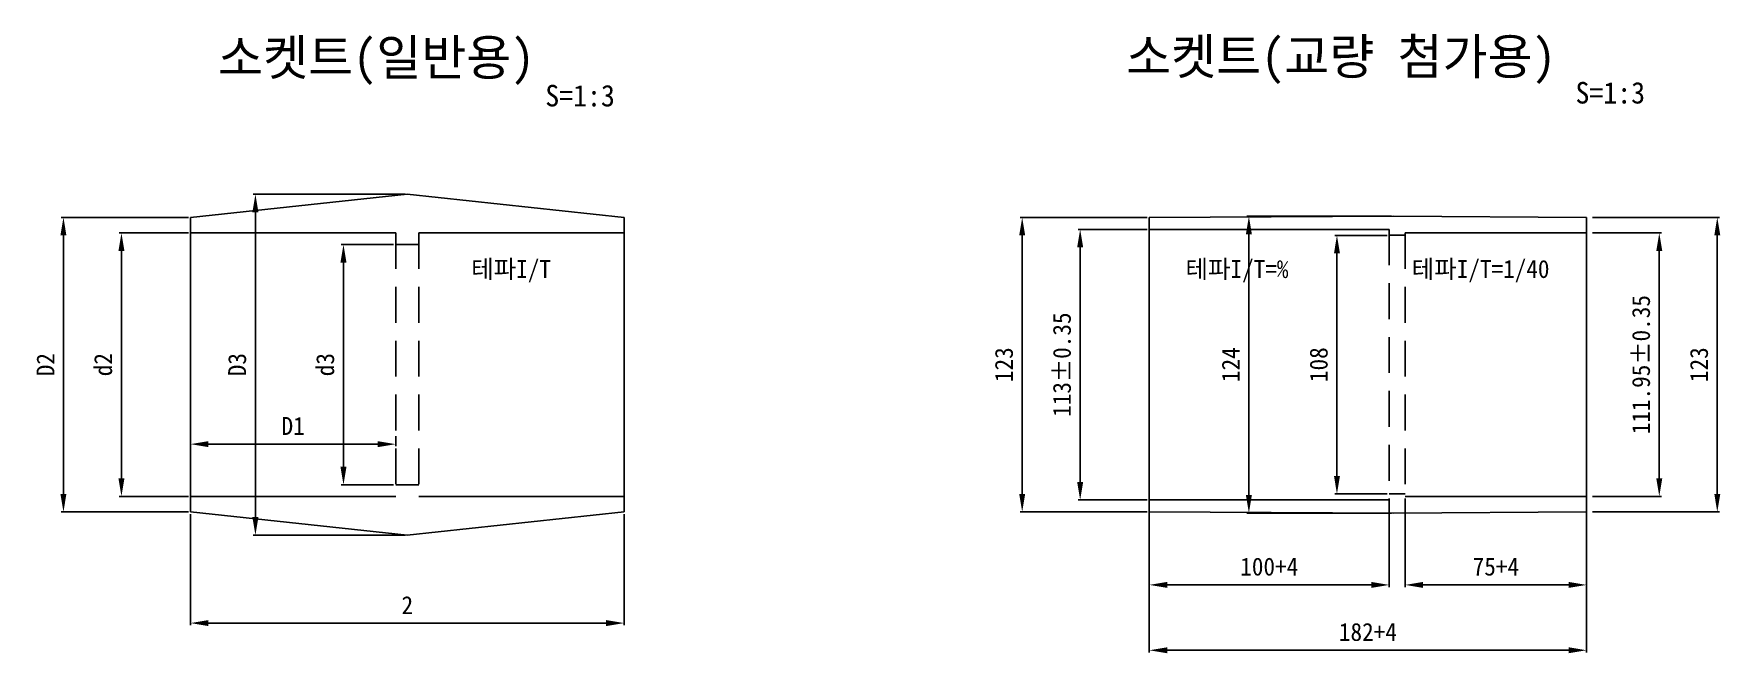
# Model space of a CAD drawing. Extents: x -1373 to 1338, y -24 to 500.
# Drawn here: x -1373 to -668, y 197 to 456 of the extents above; entities that cross this region are included whole.
import ezdxf

# ---------------------------------------------------------------- set-up
doc = ezdxf.new("R2010")
doc.units = 0
doc.header["$LTSCALE"] = 10
doc.linetypes.add('A-DASHD01', pattern=[0.75, 0.5, -0.25])
for name, color, linetype in [('TN-DIMS', 1, 'Continuous'), ('TN-LINE', 7, 'Continuous'), ('TN-TEX1', 6, 'Continuous'), ('TN-TEXT', 3, 'Continuous')]:
    doc.layers.add(name, color=color, linetype=linetype)
doc.styles.add('D', font='GulimChe.ttf')
doc.dimstyles.new('D', dxfattribs={"dimtxt": 2.5, "dimasz": 2.5, "dimexe": 1.25, "dimexo": 2, "dimgap": 1, "dimtad": 1, "dimdec": 0, "dimtxsty": 'D', "dimcen": 2.5, "dimclrd": 9, "dimclre": 9, "dimclrt": 9, "dimadec": 0, "dimazin": 0, "dimtfac": 1, "dimtdec": 0, "dimtmove": 0, "dimatfit": 3, "dimfxl": 0, "dimarcsym": 0})

msp = doc.modelspace()

# ---------------------------------------------------------------- texts
at = {"layer": 'TN-TEX1', "style": 'D'}
for s, height, p in [('소켓트(일반용)', 15, (-1296.17, 438.48)), ('소켓트(교량 첨가용)', 15, (-916.54, 438.86)), ('S=1:3', 9, (-1159.35, 425.5)), ('S=1:3', 9, (-728.66, 426.71))]:
    msp.add_text(s, height=height, dxfattribs=at).set_placement(p)
at = {"layer": 'TN-TEXT', "style": 'D'}
for s, p in [('테파I/T', (-1190.35, 353.84)), ('테파I/T=%', (-891.72, 353.84)), ('테파I/T=1/40', (-797.14, 353.84))]:
    msp.add_text(s, height=7.5, dxfattribs=at).set_placement(p)

# ---------------------------------------------------------------- blocks, each defined once
blk = doc.blocks.new('*D79')
at = {"layer": 'DEFPOINTS', "color": 0}
for p in [(-1307.67, 256.1), (-1126.41, 256.1), (-1126.41, 209.62)]:
    blk.add_point(p, dxfattribs=at)
at = {"layer": 'TN-DIMS', "lineweight": -2}
for p, q in [((-1307.67, 255.2), (-1307.67, 208.72)), ((-1126.41, 255.2), (-1126.41, 208.72)), ((-1300.17, 209.62), (-1133.91, 209.62))]:
    blk.add_line(p, q, dxfattribs=at)
at = {"layer": 'TN-DIMS'}
for points in [[(-1300.17, 210.87), (-1300.17, 208.37), (-1307.67, 209.62)], [(-1133.91, 210.87), (-1133.91, 208.37), (-1126.41, 209.62)]]:
    blk.add_solid(points, dxfattribs=at)
at = {"layer": 'TN-DIMS', "color": 3, "insert": (-1217.04, 217.12), "char_height": 7.5, "attachment_point": 5, "style": 'D'}
blk.add_mtext('2', dxfattribs=at)
blk = doc.blocks.new('*D80')
at = {"layer": 'DEFPOINTS', "color": 0}
for p in [(-1307.67, 379.1), (-1360.8, 256.1), (-1307.67, 256.1)]:
    blk.add_point(p, dxfattribs=at)
at = {"layer": 'TN-DIMS', "lineweight": -2}
for p, q in [((-1308.57, 379.1), (-1361.7, 379.1)), ((-1360.8, 371.6), (-1360.8, 263.6)), ((-1308.57, 256.1), (-1361.7, 256.1))]:
    blk.add_line(p, q, dxfattribs=at)
at = {"layer": 'TN-DIMS'}
for points in [[(-1362.05, 371.6), (-1359.55, 371.6), (-1360.8, 379.1)], [(-1362.05, 263.6), (-1359.55, 263.6), (-1360.8, 256.1)]]:
    blk.add_solid(points, dxfattribs=at)
at = {"layer": 'TN-DIMS', "color": 3, "insert": (-1368.3, 317.6), "char_height": 7.5, "attachment_point": 5, "rotation": 90, "style": 'D'}
blk.add_mtext('D2', dxfattribs=at)
blk = doc.blocks.new('*D81')
at = {"layer": 'DEFPOINTS', "color": 0}
for p in [(-1307.67, 372.62), (-1336.56, 262.57), (-1307.67, 262.57)]:
    blk.add_point(p, dxfattribs=at)
at = {"layer": 'TN-DIMS', "lineweight": -2}
for p, q in [((-1308.57, 372.62), (-1337.46, 372.62)), ((-1336.56, 365.12), (-1336.56, 270.07)), ((-1308.57, 262.57), (-1337.46, 262.57))]:
    blk.add_line(p, q, dxfattribs=at)
at = {"layer": 'TN-DIMS'}
for points in [[(-1337.81, 365.12), (-1335.31, 365.12), (-1336.56, 372.62)], [(-1337.81, 270.07), (-1335.31, 270.07), (-1336.56, 262.57)]]:
    blk.add_solid(points, dxfattribs=at)
at = {"layer": 'TN-DIMS', "color": 3, "insert": (-1344.16, 317.6), "char_height": 7.5, "attachment_point": 5, "rotation": 90, "style": 'D'}
blk.add_mtext('d2', dxfattribs=at)
blk = doc.blocks.new('*D82')
at = {"layer": 'DEFPOINTS', "color": 0}
for p in [(-1217.04, 388.81), (-1280.54, 246.39), (-1217.04, 246.39)]:
    blk.add_point(p, dxfattribs=at)
at = {"layer": 'TN-DIMS', "lineweight": -2}
for p, q in [((-1217.94, 388.81), (-1281.44, 388.81)), ((-1280.54, 381.31), (-1280.54, 253.89)), ((-1217.94, 246.39), (-1281.44, 246.39))]:
    blk.add_line(p, q, dxfattribs=at)
at = {"layer": 'TN-DIMS'}
for points in [[(-1281.79, 381.31), (-1279.29, 381.31), (-1280.54, 388.81)], [(-1281.79, 253.89), (-1279.29, 253.89), (-1280.54, 246.39)]]:
    blk.add_solid(points, dxfattribs=at)
at = {"layer": 'TN-DIMS', "color": 3, "insert": (-1288.13, 317.6), "char_height": 7.5, "attachment_point": 5, "rotation": 90, "style": 'D'}
blk.add_mtext('D3', dxfattribs=at)
blk = doc.blocks.new('*D83')
at = {"layer": 'DEFPOINTS', "color": 0}
for p in [(-1307.67, 288.63), (-1221.89, 288.63), (-1221.89, 284.39)]:
    blk.add_point(p, dxfattribs=at)
at = {"layer": 'TN-DIMS', "lineweight": -2}
for p, q in [((-1307.67, 287.73), (-1307.67, 283.49)), ((-1300.17, 284.39), (-1229.39, 284.39)), ((-1221.89, 287.73), (-1221.89, 283.49))]:
    blk.add_line(p, q, dxfattribs=at)
at = {"layer": 'TN-DIMS'}
for points in [[(-1300.17, 285.64), (-1300.17, 283.14), (-1307.67, 284.39)], [(-1229.39, 285.64), (-1229.39, 283.14), (-1221.89, 284.39)]]:
    blk.add_solid(points, dxfattribs=at)
at = {"layer": 'TN-DIMS', "color": 3, "insert": (-1264.78, 291.99), "char_height": 7.5, "attachment_point": 5, "style": 'D'}
blk.add_mtext('D1', dxfattribs=at)
blk = doc.blocks.new('*D84')
at = {"layer": 'DEFPOINTS', "color": 0}
for p in [(-1221.89, 367.77), (-1243.73, 267.43), (-1221.89, 267.43)]:
    blk.add_point(p, dxfattribs=at)
at = {"layer": 'TN-DIMS', "lineweight": -2}
for p, q in [((-1222.79, 367.77), (-1244.63, 367.77)), ((-1243.73, 360.27), (-1243.73, 274.93)), ((-1222.79, 267.43), (-1244.63, 267.43))]:
    blk.add_line(p, q, dxfattribs=at)
at = {"layer": 'TN-DIMS'}
for points in [[(-1244.98, 360.27), (-1242.48, 360.27), (-1243.73, 367.77)], [(-1244.98, 274.93), (-1242.48, 274.93), (-1243.73, 267.43)]]:
    blk.add_solid(points, dxfattribs=at)
at = {"layer": 'TN-DIMS', "color": 3, "insert": (-1251.32, 317.6), "char_height": 7.5, "attachment_point": 5, "rotation": 90, "style": 'D'}
blk.add_mtext('d3', dxfattribs=at)
blk = doc.blocks.new('*D85')
at = {"layer": 'DEFPOINTS', "color": 0}
for p in [(-906.85, 256.1), (-724.07, 256.1), (-724.07, 198.27)]:
    blk.add_point(p, dxfattribs=at)
at = {"layer": 'TN-DIMS', "lineweight": -2}
for p, q in [((-906.85, 255.2), (-906.85, 197.37)), ((-724.07, 255.2), (-724.07, 197.37)), ((-899.35, 198.27), (-731.57, 198.27))]:
    blk.add_line(p, q, dxfattribs=at)
at = {"layer": 'TN-DIMS'}
for points in [[(-899.35, 199.52), (-899.35, 197.02), (-906.85, 198.27)], [(-731.57, 199.52), (-731.57, 197.02), (-724.07, 198.27)]]:
    blk.add_solid(points, dxfattribs=at)
at = {"layer": 'TN-DIMS', "color": 3, "insert": (-815.46, 205.87), "char_height": 7.5, "attachment_point": 5, "style": 'D'}
blk.add_mtext('182+4', dxfattribs=at)
blk = doc.blocks.new('*D86')
at = {"layer": 'DEFPOINTS', "color": 0}
for p in [(-806.56, 371.6), (-828.39, 263.6), (-806.56, 263.6)]:
    blk.add_point(p, dxfattribs=at)
at = {"layer": 'TN-DIMS', "lineweight": -2}
for p, q in [((-807.46, 371.6), (-829.29, 371.6)), ((-828.39, 364.1), (-828.39, 271.1)), ((-807.46, 263.6), (-829.29, 263.6))]:
    blk.add_line(p, q, dxfattribs=at)
at = {"layer": 'TN-DIMS'}
for points in [[(-829.64, 364.1), (-827.14, 364.1), (-828.39, 371.6)], [(-829.64, 271.1), (-827.14, 271.1), (-828.39, 263.6)]]:
    blk.add_solid(points, dxfattribs=at)
at = {"layer": 'TN-DIMS', "color": 3, "insert": (-835.99, 317.6), "char_height": 7.5, "attachment_point": 5, "rotation": 90, "style": 'D'}
blk.add_mtext('108', dxfattribs=at)
blk = doc.blocks.new('*D87')
at = {"layer": 'DEFPOINTS', "color": 0}
for p in [(-804.7, 379.6), (-865.21, 255.6), (-804.7, 255.6)]:
    blk.add_point(p, dxfattribs=at)
at = {"layer": 'TN-DIMS', "lineweight": -2}
for p, q in [((-805.6, 379.6), (-866.11, 379.6)), ((-865.21, 372.1), (-865.21, 263.1)), ((-805.6, 255.6), (-866.11, 255.6))]:
    blk.add_line(p, q, dxfattribs=at)
at = {"layer": 'TN-DIMS'}
for points in [[(-866.46, 372.1), (-863.96, 372.1), (-865.21, 379.6)], [(-866.46, 263.1), (-863.96, 263.1), (-865.21, 255.6)]]:
    blk.add_solid(points, dxfattribs=at)
at = {"layer": 'TN-DIMS', "color": 3, "insert": (-872.81, 317.6), "char_height": 7.5, "attachment_point": 5, "rotation": 90, "style": 'D'}
blk.add_mtext('124', dxfattribs=at)
blk = doc.blocks.new('*D88')
at = {"layer": 'DEFPOINTS', "color": 0}
for p in [(-906.85, 374.12), (-935.74, 261.07), (-906.85, 261.07)]:
    blk.add_point(p, dxfattribs=at)
at = {"layer": 'TN-DIMS', "lineweight": -2}
for p, q in [((-907.75, 374.12), (-936.64, 374.12)), ((-935.74, 366.62), (-935.74, 268.57)), ((-907.75, 261.07), (-936.64, 261.07))]:
    blk.add_line(p, q, dxfattribs=at)
at = {"layer": 'TN-DIMS'}
for points in [[(-936.99, 366.62), (-934.49, 366.62), (-935.74, 374.12)], [(-936.99, 268.57), (-934.49, 268.57), (-935.74, 261.07)]]:
    blk.add_solid(points, dxfattribs=at)
at = {"layer": 'TN-DIMS', "color": 3, "insert": (-943.34, 317.6), "char_height": 7.5, "attachment_point": 5, "rotation": 90, "style": 'D'}
blk.add_mtext('113±0.35', dxfattribs=at)
blk = doc.blocks.new('*D1')
at = {"layer": 'DEFPOINTS', "color": 0}
for p in [(-906.85, 379.1), (-959.98, 256.1), (-906.85, 256.1)]:
    blk.add_point(p, dxfattribs=at)
at = {"layer": 'TN-DIMS', "lineweight": -2}
for p, q in [((-907.75, 379.1), (-960.88, 379.1)), ((-959.98, 371.6), (-959.98, 263.6)), ((-907.75, 256.1), (-960.88, 256.1))]:
    blk.add_line(p, q, dxfattribs=at)
at = {"layer": 'TN-DIMS'}
for points in [[(-961.23, 371.6), (-958.73, 371.6), (-959.98, 379.1)], [(-961.23, 263.6), (-958.73, 263.6), (-959.98, 256.1)]]:
    blk.add_solid(points, dxfattribs=at)
at = {"layer": 'TN-DIMS', "color": 3, "insert": (-967.58, 317.6), "char_height": 7.5, "attachment_point": 5, "rotation": 90, "style": 'D'}
blk.add_mtext('123', dxfattribs=at)
blk = doc.blocks.new('*D2')
at = {"layer": 'DEFPOINTS', "color": 0}
for p in [(-906.85, 262.57), (-806.56, 262.57), (-806.56, 225.58)]:
    blk.add_point(p, dxfattribs=at)
at = {"layer": 'TN-DIMS', "lineweight": -2}
for p, q in [((-906.85, 261.67), (-906.85, 224.68)), ((-806.56, 261.67), (-806.56, 224.68)), ((-899.35, 225.58), (-814.06, 225.58))]:
    blk.add_line(p, q, dxfattribs=at)
at = {"layer": 'TN-DIMS'}
for points in [[(-899.35, 226.83), (-899.35, 224.33), (-906.85, 225.58)], [(-814.06, 226.83), (-814.06, 224.33), (-806.56, 225.58)]]:
    blk.add_solid(points, dxfattribs=at)
at = {"layer": 'TN-DIMS', "color": 3, "insert": (-856.7, 233.18), "char_height": 7.5, "attachment_point": 5, "style": 'D'}
blk.add_mtext('100+4', dxfattribs=at)
blk = doc.blocks.new('*D3')
at = {"layer": 'DEFPOINTS', "color": 0}
for p in [(-799.85, 262.57), (-724.07, 262.57), (-724.07, 225.58)]:
    blk.add_point(p, dxfattribs=at)
at = {"layer": 'TN-DIMS', "lineweight": -2}
for p, q in [((-799.85, 261.67), (-799.85, 224.68)), ((-724.07, 261.67), (-724.07, 224.68)), ((-792.35, 225.58), (-731.57, 225.58))]:
    blk.add_line(p, q, dxfattribs=at)
at = {"layer": 'TN-DIMS'}
for points in [[(-792.35, 226.83), (-792.35, 224.33), (-799.85, 225.58)], [(-731.57, 226.83), (-731.57, 224.33), (-724.07, 225.58)]]:
    blk.add_solid(points, dxfattribs=at)
at = {"layer": 'TN-DIMS', "color": 3, "insert": (-761.96, 233.18), "char_height": 7.5, "attachment_point": 5, "style": 'D'}
blk.add_mtext('75+4', dxfattribs=at)
blk = doc.blocks.new('*D4')
at = {"layer": 'DEFPOINTS', "color": 0}
for p in [(-722.52, 372.62), (-722.52, 262.57), (-693.63, 262.57)]:
    blk.add_point(p, dxfattribs=at)
at = {"layer": 'TN-DIMS', "lineweight": -2}
for p, q in [((-721.62, 372.62), (-692.73, 372.62)), ((-693.63, 365.12), (-693.63, 270.07)), ((-721.62, 262.57), (-692.73, 262.57))]:
    blk.add_line(p, q, dxfattribs=at)
at = {"layer": 'TN-DIMS'}
for points in [[(-694.88, 365.12), (-692.38, 365.12), (-693.63, 372.62)], [(-694.88, 270.07), (-692.38, 270.07), (-693.63, 262.57)]]:
    blk.add_solid(points, dxfattribs=at)
at = {"layer": 'TN-DIMS', "color": 3, "insert": (-701.23, 317.6), "char_height": 7.5, "attachment_point": 5, "rotation": 90, "style": 'D'}
blk.add_mtext('111.95±0.35', dxfattribs=at)
blk = doc.blocks.new('*D5')
at = {"layer": 'DEFPOINTS', "color": 0}
for p in [(-722.52, 379.1), (-722.52, 256.1), (-669.39, 256.1)]:
    blk.add_point(p, dxfattribs=at)
at = {"layer": 'TN-DIMS', "lineweight": -2}
for p, q in [((-721.62, 379.1), (-668.49, 379.1)), ((-669.39, 371.6), (-669.39, 263.6)), ((-721.62, 256.1), (-668.49, 256.1))]:
    blk.add_line(p, q, dxfattribs=at)
at = {"layer": 'TN-DIMS'}
for points in [[(-670.64, 371.6), (-668.14, 371.6), (-669.39, 379.1)], [(-670.64, 263.6), (-668.14, 263.6), (-669.39, 256.1)]]:
    blk.add_solid(points, dxfattribs=at)
at = {"layer": 'TN-DIMS', "color": 3, "insert": (-676.99, 317.6), "char_height": 7.5, "attachment_point": 5, "rotation": 90, "style": 'D'}
blk.add_mtext('123', dxfattribs=at)

# ---------------------------------------------------------------- dimensions: what is measured, and where the dimension line sits
at = {"layer": 'TN-DIMS'}
for base, p1, p2, angle, text, picture, middle in [((-1280.54, 246.39), (-1217.04, 388.81), (-1217.04, 246.39), 90, 'D3', '*D82', (-1288.13, 317.6)), ((-1360.8, 256.1), (-1307.67, 379.1), (-1307.67, 256.1), 90, 'D2', '*D80', (-1368.3, 317.6)), ((-959.98, 256.1), (-906.85, 379.1), (-906.85, 256.1), 90, '123', '*D1', (-967.58, 317.6)), ((-935.74, 261.07), (-906.85, 374.12), (-906.85, 261.07), 90, '113±0.35', '*D88', (-943.34, 317.6)), ((-865.21, 255.6), (-804.7, 379.6), (-804.7, 255.6), 90, '124', '*D87', (-872.81, 317.6)), ((-669.39, 256.1), (-722.52, 379.1), (-722.52, 256.1), 270, '123', '*D5', (-676.99, 317.6)), ((-1336.56, 262.57), (-1307.67, 372.62), (-1307.67, 262.57), 90, 'd2', '*D81', (-1344.16, 317.6)), ((-1243.73, 267.43), (-1221.89, 367.77), (-1221.89, 267.43), 90, 'd3', '*D84', (-1251.32, 317.6)), ((-828.39, 263.6), (-806.56, 371.6), (-806.56, 263.6), 90, '108', '*D86', (-835.99, 317.6)), ((-693.63, 262.57), (-722.52, 372.62), (-722.52, 262.57), 270, '111.95±0.35', '*D4', (-701.23, 317.6))]:
    dim = msp.add_linear_dim(base=base, p1=p1, p2=p2, angle=angle, text=text, dimstyle='D', override={"dimscale": 3, "dimexe": 0.3, "dimexo": 0.3, "dimgap": 1.25, "dimlunit": 6, "dimclrd": 256, "dimclre": 256, "dimclrt": 3, "dimtix": 1, "dimtmove": 2}, dxfattribs=at)
    dim.commit()
    dim.dimension.update_dxf_attribs({"geometry": picture, "text_midpoint": middle})
for base, p1, p2, text, picture, middle in [((-1221.89, 284.39), (-1307.67, 288.63), (-1221.89, 288.63), 'D1', '*D83', (-1264.78, 291.99)), ((-806.56, 225.58), (-906.85, 262.57), (-806.56, 262.57), '100+4', '*D2', (-856.7, 233.18)), ((-724.07, 225.58), (-799.85, 262.57), (-724.07, 262.57), '75+4', '*D3', (-761.96, 233.18)), ((-1126.41, 209.62), (-1307.67, 256.1), (-1126.41, 256.1), '2', '*D79', (-1217.04, 217.12)), ((-724.07, 198.27), (-906.85, 256.1), (-724.07, 256.1), '182+4', '*D85', (-815.46, 205.87))]:
    dim = msp.add_linear_dim(base=base, p1=p1, p2=p2, text=text, dimstyle='D', override={"dimscale": 3, "dimexe": 0.3, "dimexo": 0.3, "dimgap": 1.25, "dimlunit": 6, "dimclrd": 256, "dimclre": 256, "dimclrt": 3, "dimtix": 1, "dimtmove": 2}, dxfattribs=at)
    dim.commit()
    dim.dimension.update_dxf_attribs({"geometry": picture, "text_midpoint": middle})

# ---------------------------------------------------------------- linework, layer by layer
at = {"layer": 'TN-LINE'}
for p, q in [((-1307.67, 379.1), (-1217.04, 388.81)), ((-1126.41, 379.1), (-1217.04, 388.81)), ((-1307.67, 379.1), (-1307.67, 256.1)), ((-1126.41, 379.1), (-1126.41, 256.1)), ((-906.85, 379.1), (-804.7, 379.6)), ((-906.85, 379.1), (-906.85, 256.1)), ((-906.85, 374.12), (-806.56, 374.12)), ((-724.07, 379.1), (-804.7, 379.6)), ((-724.07, 379.1), (-724.07, 256.1)), ((-1307.67, 372.62), (-1221.89, 372.62)), ((-1212.18, 367.77), (-1221.89, 367.77)), ((-1212.18, 372.62), (-1126.41, 372.62)), ((-799.85, 371.74), (-806.56, 371.74)), ((-799.85, 372.62), (-724.07, 372.62)), ((-1307.67, 262.57), (-1221.89, 262.57)), ((-1212.18, 267.43), (-1221.89, 267.43)), ((-1212.18, 262.57), (-1126.41, 262.57)), ((-906.85, 261.07), (-806.56, 261.07)), ((-799.85, 263.6), (-806.56, 263.6)), ((-799.85, 262.57), (-724.07, 262.57)), ((-1307.67, 256.1), (-1217.04, 246.39)), ((-1126.41, 256.1), (-1217.04, 246.39)), ((-906.85, 256.1), (-804.7, 255.6)), ((-724.07, 256.1), (-804.7, 255.6))]:
    msp.add_line(p, q, dxfattribs=at)
at = {"layer": 'TN-LINE', "linetype": 'A-DASHD01', "ltscale": 3}
for p, q in [((-806.56, 374.12), (-806.56, 261.07)), ((-1221.89, 372.62), (-1221.89, 262.57)), ((-1212.18, 372.62), (-1212.18, 262.57)), ((-799.85, 372.62), (-799.85, 262.57))]:
    msp.add_line(p, q, dxfattribs=at)

msp.set_redraw_order([(e.dxf.handle, doc.entitydb.next_handle()) for e in msp.query("TEXT MTEXT ATTDEF DIMENSION ARC_DIMENSION")])  # texts and dimensions are drawn at this point

doc.saveas('drawing.dxf')
